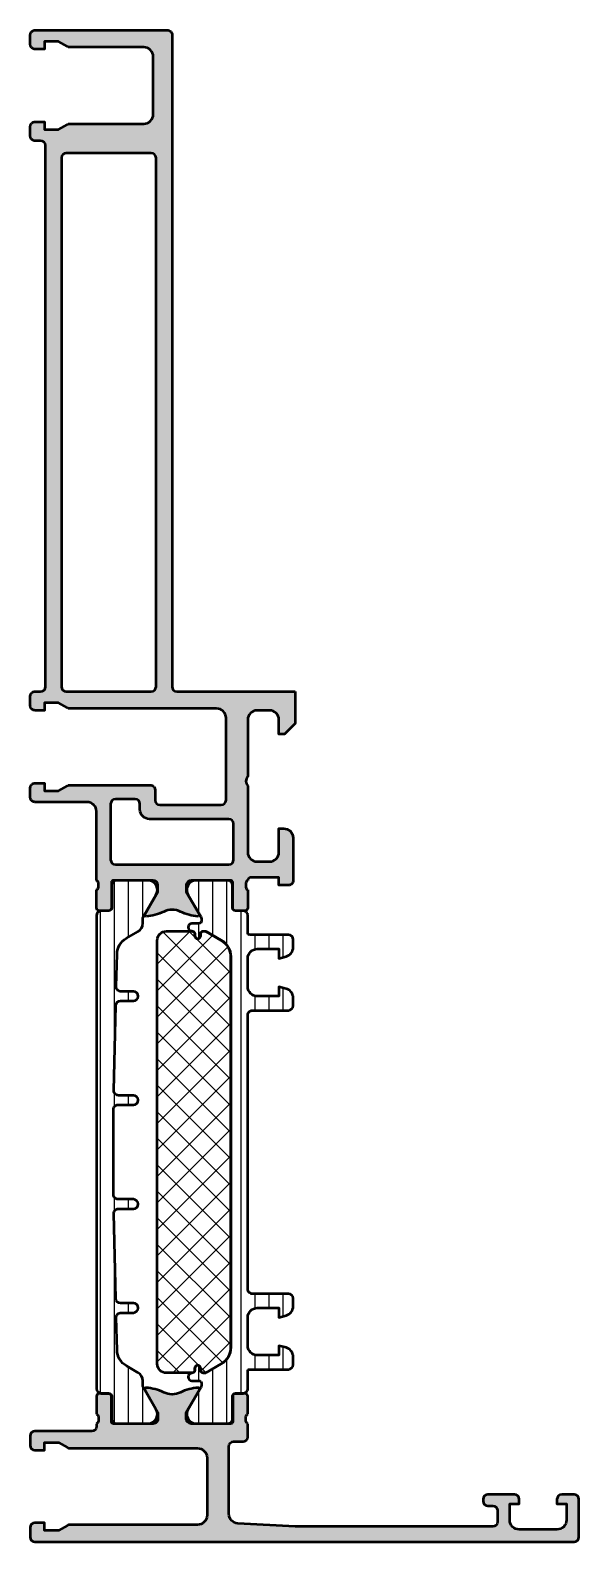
# Model space of a CAD drawing. Extents: x 0 to 58, y 0 to 160.
import ezdxf

# ---------------------------------------------------------------- set-up
doc = ezdxf.new("R2010")
doc.units = 0
for name, color, linetype, lineweight in [('0S-Alu contour', 7, 'Continuous', 50), ('0S-Alu hatch', 252, 'Continuous', 25), ('0S-Plastic contour', 254, 'Continuous', 50), ('0S-Plastic hatch', 253, 'Continuous', 25), ('0S-PT contour', 91, 'Continuous', 50), ('0S-PT hatch', 103, 'Continuous', 25)]:
    doc.layers.add(name, color=color, linetype=linetype, lineweight=lineweight)
pattern_1 = [(90, (0, 0), (-1.4859, 0), [])]

# ---------------------------------------------------------------- blocks, each defined once
blk = doc.blocks.new('503230__B53E437F_F34F_4B0B_8D44_5168254C0D42_')
at = {"layer": '0S-Alu hatch'}
h = blk.add_hatch(color=256, dxfattribs=at)
edge = h.paths.add_edge_path()
edge.add_line((27.99997947086592, 90.00002052955546), (27.99997947086592, 86.60002052955547))
edge.add_line((27.99997947086592, 86.60002052955547), (26.89997947086593, 85.50002052955546))
edge.add_line((26.89997947086593, 85.50002052955546), (26.29997947086593, 85.50002052955546))
edge.add_line((26.29997947086593, 85.50002052955546), (26.29997947086593, 87.00002052955547))
edge.add_arc((25.29997947086594, 87.00002052955547), 1, 0, 90)
edge.add_line((25.29997947086594, 88.00002052955546), (23.99997947086593, 88.00002052955546))
edge.add_arc((23.99997947086593, 87.00002052955547), 1, 90, 180)
edge.add_line((22.99997947086592, 87.00002052955547), (22.99997947086592, 81.00002052955546))
edge.add_arc((23.52497947086593, 80.50002052955546), 0.7250000000000015, 136.3971810272967, 223.6028189727035)
edge.add_line((22.99997947086593, 80.00002052955546), (22.99997947086592, 73.00002052955546))
edge.add_arc((23.99997947086593, 73.00002052955546), 1, 180, 270)
edge.add_line((23.99997947086593, 72.00002052955546), (25.29997947086594, 72.00002052955546))
edge.add_arc((25.29997947086592, 73.00002052955546), 1, 270.0000000000008, 360)
edge.add_line((26.29997947086592, 73.00002052955546), (26.29997947086593, 75.50002052955546))
edge.add_line((26.29997947086593, 75.50002052955546), (26.79997947086592, 75.50002052955546))
edge.add_ellipse((26.79997947086594, 74.50002052955546), major_axis=(-1, 0), ratio=1, start_angle=180, end_angle=270.00000000000125, ccw=False)
edge.add_line((27.79997947086594, 74.50002052955546), (27.79997947086594, 70.00002052955546))
edge.add_ellipse((27.29997947086594, 70.00002052955546), major_axis=(-0.4999999999999965, 0), ratio=1, start_angle=89.9999999999996, end_angle=180, ccw=False)
edge.add_line((27.29997947086594, 69.50002052955546), (26.29997947086593, 69.50002052955546))
edge.add_line((26.29997947086593, 69.50002052955546), (26.29997947086593, 70.30002052955545))
edge.add_line((26.29997947086593, 70.30002052955545), (23.29997947086594, 70.30002052955545))
edge.add_arc((23.29997947086594, 70.00002052955546), 0.2999999999999971, 90, 180)
edge.add_arc((23.09997947086593, 69.71717781708082), 0.3000000000000023, 109.4712206344897, 180)
edge.add_line((22.79997947086593, 69.71717781708082), (22.79997947086593, 69.28286324203007))
edge.add_arc((23.09997947086593, 69.28286324203007), 0.2999999999999971, 180, 250.5287793655078)
edge.add_line((22.99997947086592, 69.00002052955546), (22.99997947086592, 67.1000205295555))
edge.add_ellipse((22.69997947086588, 67.1000205295555), major_axis=(-0.3000000000000469, 0), ratio=1, start_angle=90.00000000000142, end_angle=180, ccw=False)
edge.add_line((22.69997947086588, 66.80002052955545), (21.70997947086597, 66.80002052955545))
edge.add_ellipse((21.70997947086599, 67.1000205295555), major_axis=(-0.3000000000000398, 0), ratio=1, start_angle=0, end_angle=89.9999999999979, ccw=False)
edge.add_line((21.40997947086594, 67.1000205295555), (21.40997947086594, 69.80002052955545))
edge.add_arc((21.20997947086593, 69.80002052955545), 0.2000000000000028, 0, 90)
edge.add_line((21.20997947086593, 70.00002052955546), (16.99997947086592, 70.00002052955546))
edge.add_arc((16.99997947086592, 69.50002052955546), 0.5, 90, 180)
edge.add_line((16.49997947086592, 69.50002052955546), (16.49997947086592, 68.80002052955545))
edge.add_line((16.49997947086592, 68.80002052955545), (17.8814749284883, 66.4072002065279))
edge.add_ellipse((17.76185968621764, 66.33814031420376), major_axis=(-0.1381197846483005, 0), ratio=1, start_angle=86.34845086325618, end_angle=209.999999999999, ccw=False)
edge.add_ellipse((18.07150515925619, 71.19015009464064), major_axis=(-5.000000000000012, 0), ratio=1, start_angle=63.973335436396496, end_angle=86.34845086325907, ccw=False)
edge.add_arc((14.99997947086592, 64.90002052955546), 2.000000000000006, 63.97333543639573, 116.0266645636039)
edge.add_ellipse((11.92845378247578, 71.19015009463992), major_axis=(-4.999999999999291, 0), ratio=1, start_angle=93.65154913674002, end_angle=116.026664563606, ccw=False)
edge.add_ellipse((12.23809925551422, 66.33814031420376), major_axis=(-0.1381197846483071, 0), ratio=1, start_angle=-29.999999999997897, end_angle=93.65154913673803, ccw=False)
edge.add_line((12.11848401324356, 66.4072002065279), (13.49997947086592, 68.80002052955545))
edge.add_line((13.49997947086592, 68.80002052955545), (13.49997947086592, 69.50002052955546))
edge.add_arc((12.99997947086592, 69.50002052955546), 0.5000000000000018, 0, 90)
edge.add_line((12.99997947086592, 70.00002052955546), (8.78997947086593, 70.00002052955546))
edge.add_arc((8.78997947086593, 69.80002052955545), 0.2000000000000028, 90, 180)
edge.add_line((8.589979470865927, 69.80002052955545), (8.589979470865927, 67.1000205295555))
edge.add_ellipse((8.28997947086588, 67.1000205295555), major_axis=(-0.3000000000000469, 0), ratio=1, start_angle=90.00000000000142, end_angle=180, ccw=False)
edge.add_line((8.289979470865887, 66.80002052955545), (7.299979470865963, 66.80002052955545))
edge.add_ellipse((7.29997947086597, 67.1000205295555), major_axis=(-0.3000000000000398, 0), ratio=1, start_angle=0, end_angle=89.99999999999869, ccw=False)
edge.add_line((6.999979470865923, 67.1000205295555), (6.999979470865923, 69.00002052955546))
edge.add_arc((6.899979470865929, 69.28286324203007), 0.2999999999999979, 289.4712206344897, 360)
edge.add_line((7.199979470865927, 69.28286324203007), (7.199979470865926, 69.71717781708082))
edge.add_arc((6.899979470865929, 69.71717781708082), 0.2999999999999998, 0, 70.52877936550998)
edge.add_line((6.999979470865925, 70.00002052955546), (6.999979470865923, 77.30002052955545))
edge.add_arc((5.999979470865923, 77.30002052955545), 0.9999999999999991, 0, 90)
edge.add_line((5.999979470865923, 78.30002052955545), (0.4999794708659522, 78.30002052955545))
edge.add_ellipse((0.4999794708659475, 78.80002052955545), major_axis=(-0.5, 0), ratio=1, start_angle=0, end_angle=90.00000000000063, ccw=False)
edge.add_line((-2.05291340478e-05, 78.80002052955545), (-2.05291340478e-05, 79.80002052955545))
edge.add_ellipse((0.4999794708659474, 79.80002052955545), major_axis=(-0.4999999999999952, 0), ratio=1, start_angle=269.99999999999943, end_angle=360, ccw=False)
edge.add_line((0.4999794708659522, 80.30002052955545), (1.499979470865923, 80.30002052955545))
edge.add_line((1.499979470865923, 80.30002052955545), (1.499979470865923, 79.50002052955546))
edge.add_line((1.499979470865923, 79.50002052955546), (2.999979470865923, 79.50002052955546))
edge.add_line((2.999979470865923, 79.50002052955546), (3.92318455162281, 80.03303323144767))
edge.add_ellipse((4.173184551622832, 79.60002052955534), major_axis=(-0.5000000000001137, 0), ratio=1, start_angle=270.00000000000256, end_angle=299.9999999999954, ccw=False)
edge.add_line((4.17318455162281, 80.10002052955545), (12.69997947086592, 80.10002052955545))
edge.add_ellipse((12.69997947086593, 79.60002052955545), major_axis=(-0.5, 0), ratio=1, start_angle=180, end_angle=270.0000000000006, ccw=False)
edge.add_line((13.19997947086593, 79.60002052955545), (13.19997947086593, 78.50002052955546))
edge.add_arc((13.69997947086593, 78.50002052955546), 0.5, 180, 270)
edge.add_line((13.69997947086593, 78.00002052955546), (20.19997947086593, 78.00002052955546))
edge.add_arc((20.19997947086593, 78.50002052955546), 0.5, 270, 360)
edge.add_line((20.69997947086593, 78.50002052955546), (20.69997947086593, 87.20002052955546))
edge.add_arc((19.69997947086591, 87.20002052955546), 1.000000000000003, 0, 90)
edge.add_line((19.69997947086591, 88.20002052955546), (4.17318455162281, 88.20002052955546))
edge.add_ellipse((4.173184551622721, 88.70002052955518), major_axis=(-0.4999999999997158, 0), ratio=1, start_angle=59.9999999999925, end_angle=90.00000000001017, ccw=False)
edge.add_line((3.923184551622806, 88.26700782766324), (2.999979470865923, 88.80002052955545))
edge.add_line((2.999979470865923, 88.80002052955545), (1.499979470865923, 88.80002052955545))
edge.add_line((1.499979470865923, 88.80002052955545), (1.499979470865923, 88.00002052955546))
edge.add_line((1.499979470865923, 88.00002052955546), (0.499979470865938, 88.00002052955546))
edge.add_ellipse((0.4999794708659333, 88.50002052955546), major_axis=(-0.5, 0), ratio=1, start_angle=0, end_angle=90.00000000000063, ccw=False)
edge.add_line((-2.0529134062e-05, 88.50002052955546), (-2.0529134062e-05, 89.50002052955546))
edge.add_ellipse((0.4999794708659332, 89.50002052955546), major_axis=(-0.4999999999999952, 0), ratio=1, start_angle=269.99999999999943, end_angle=360, ccw=False)
edge.add_line((0.499979470865938, 90.00002052955546), (1.099979470865946, 90.00002052955546))
edge.add_arc((1.099979470865946, 90.50002052955546), 0.5, 270, 360)
edge.add_line((1.599979470865946, 90.50002052955546), (1.599979470865918, 147.8000205295554))
edge.add_arc((1.099979470865932, 147.8000205295554), 0.4999999999999965, 0, 90)
edge.add_line((1.099979470865932, 148.3000205295554), (0.4999794708659238, 148.3000205295554))
edge.add_ellipse((0.4999794708659191, 148.8000205295554), major_axis=(-0.5, 0), ratio=1, start_angle=0, end_angle=90.00000000000063, ccw=False)
edge.add_line((-2.05291340762e-05, 148.8000205295554), (-2.05291340762e-05, 149.8000205295554))
edge.add_ellipse((0.499979470865919, 149.8000205295554), major_axis=(-0.4999999999999952, 0), ratio=1, start_angle=269.99999999999943, end_angle=360, ccw=False)
edge.add_line((0.4999794708659238, 150.3000205295554), (1.499979470865923, 150.3000205295554))
edge.add_line((1.499979470865923, 150.3000205295554), (1.499979470865937, 149.5000205295554))
edge.add_line((1.499979470865937, 149.5000205295554), (2.999979470865923, 149.5000205295554))
edge.add_line((2.999979470865923, 149.5000205295554), (3.923184551622838, 150.0330332314477))
edge.add_ellipse((4.173184551622721, 149.600020529556), major_axis=(-0.4999999999994901, 0), ratio=1, start_angle=269.9999999999866, end_angle=300.00000000001825, ccw=False)
edge.add_line((4.173184551622838, 150.1000205295555), (11.99997947086592, 150.1000205295554))
edge.add_arc((11.99997947086592, 151.1000205295554), 1, 270, 360)
edge.add_line((12.99997947086592, 151.1000205295554), (12.99997947086592, 157.2000205295554))
edge.add_arc((11.99997947086592, 157.2000205295554), 1, 0, 90)
edge.add_line((11.99997947086592, 158.2000205295554), (4.173184551622824, 158.2000205295554))
edge.add_ellipse((4.17318455162292, 158.7000205295557), major_axis=(-0.5000000000003127, 0), ratio=1, start_angle=60.00000000000739, end_angle=89.99999999998897, ccw=False)
edge.add_line((3.923184551622819, 158.2670078276632), (2.999979470865923, 158.8000205295554))
edge.add_line((2.999979470865923, 158.8000205295554), (1.499979470865923, 158.8000205295554))
edge.add_line((1.499979470865923, 158.8000205295554), (1.499979470865923, 158.0000205295554))
edge.add_line((1.499979470865923, 158.0000205295554), (0.4999794708659238, 158.0000205295554))
edge.add_ellipse((0.4999794708659191, 158.5000205295554), major_axis=(-0.5, 0), ratio=1, start_angle=0, end_angle=90.00000000000063, ccw=False)
edge.add_line((-2.05291340762e-05, 158.5000205295554), (-2.05291340762e-05, 159.5000205295554))
edge.add_ellipse((0.499979470865919, 159.5000205295554), major_axis=(-0.4999999999999952, 0), ratio=1, start_angle=269.99999999999943, end_angle=360, ccw=False)
edge.add_line((0.4999794708659238, 160.0000205295554), (14.49997947086592, 160.0000205295554))
edge.add_ellipse((14.49997947086593, 159.5000205295554), major_axis=(-0.5, 0), ratio=1, start_angle=180, end_angle=270.0000000000004, ccw=False)
edge.add_line((14.99997947086592, 159.5000205295554), (14.99997947086592, 90.50002052955546))
edge.add_arc((15.49997947086592, 90.50002052955546), 0.5, 180, 270)
edge.add_line((15.49997947086592, 90.00002052955546), (27.99997947086592, 90.00002052955546))
edge = h.paths.add_edge_path()
edge.add_line((12.79997947086592, 147.0000205295554), (3.79997947086592, 147.0000205295554))
edge.add_arc((3.79997947086592, 146.5000205295554), 0.5, 90, 180)
edge.add_line((3.29997947086592, 146.5000205295554), (3.299979470865935, 90.50002052955546))
edge.add_arc((3.799979470865935, 90.50002052955546), 0.5, 180, 270)
edge.add_line((3.799979470865935, 90.00002052955546), (12.79997947086593, 90.00002052955546))
edge.add_arc((12.79997947086593, 90.50002052955546), 0.5, 270, 360)
edge.add_line((13.29997947086593, 90.50002052955546), (13.29997947086592, 146.5000205295554))
edge.add_arc((12.79997947086592, 146.5000205295554), 0.4999999999999983, 0, 90)
edge = h.paths.add_edge_path()
edge.add_ellipse((12.59997947086592, 77.50002052955546), major_axis=(-1, 0), ratio=1, start_angle=0, end_angle=90, ccw=False)
edge.add_line((11.59997947086591, 77.50002052955546), (11.59997947086591, 78.10002052955545))
edge.add_arc((11.09997947086592, 78.10002052955545), 0.5, 0, 90)
edge.add_line((11.09997947086592, 78.60002052955545), (8.999979470865924, 78.60002052955545))
edge.add_arc((8.999979470865924, 78.10002052955545), 0.5, 90, 180)
edge.add_line((8.499979470865924, 78.10002052955545), (8.499979470865924, 72.20002052955546))
edge.add_arc((8.999979470865924, 72.20002052955546), 0.5, 180, 270)
edge.add_line((8.999979470865924, 71.70002052955545), (20.99997947086592, 71.70002052955545))
edge.add_arc((20.99997947086592, 72.20002052955546), 0.5, 270, 360)
edge.add_line((21.49997947086593, 72.20002052955546), (21.49997947086593, 76.00002052955546))
edge.add_arc((20.99997947086592, 76.00002052955546), 0.4999999999999965, 0, 90)
edge.add_line((20.99997947086592, 76.50002052955546), (12.59997947086592, 76.50002052955546))
at = {"layer": '0S-Alu contour', "color": 7}
for points in [[(-2.05291340762e-05, 158.5000205295554), (-2.05291340762e-05, 159.5000205295554)], [(0.4999794708659238, 160.0000205295554), (14.49997947086592, 160.0000205295554)], [(3.923184551622819, 158.2670078276632), (2.999979470865923, 158.8000205295554), (1.499979470865923, 158.8000205295554), (1.499979470865923, 158.0000205295554), (0.4999794708659238, 158.0000205295554)], [(14.99997947086592, 159.5000205295554), (14.99997947086592, 90.50002052955546)], [(11.99997947086592, 158.2000205295554), (4.173184551622824, 158.2000205295554)], [(12.99997947086592, 151.1000205295554), (12.99997947086592, 157.2000205295554)], [(-2.05291340762e-05, 148.8000205295554), (-2.05291340762e-05, 149.8000205295554)], [(0.4999794708659238, 150.3000205295554), (1.499979470865923, 150.3000205295554), (1.499979470865937, 149.5000205295554), (2.999979470865923, 149.5000205295554), (3.923184551622838, 150.0330332314477)], [(4.173184551622838, 150.1000205295555), (11.99997947086592, 150.1000205295554)], [(1.099979470865932, 148.3000205295554), (0.4999794708659238, 148.3000205295554)], [(1.599979470865946, 90.50002052955546), (1.599979470865918, 147.8000205295554)], [(3.29997947086592, 146.5000205295554), (3.299979470865935, 90.50002052955546)], [(12.79997947086592, 147.0000205295554), (3.79997947086592, 147.0000205295554)], [(13.29997947086593, 90.50002052955546), (13.29997947086592, 146.5000205295554)], [(0.499979470865938, 90.00002052955546), (1.099979470865946, 90.00002052955546)], [(3.799979470865935, 90.00002052955546), (12.79997947086593, 90.00002052955546)], [(15.49997947086592, 90.00002052955546), (27.99997947086592, 90.00002052955546)], [(27.99997947086592, 90.00002052955546), (27.99997947086592, 86.60002052955547), (26.89997947086593, 85.50002052955546), (26.29997947086593, 85.50002052955546), (26.29997947086593, 87.00002052955547)], [(-2.0529134062e-05, 88.50002052955546), (-2.0529134062e-05, 89.50002052955546)], [(3.923184551622806, 88.26700782766324), (2.999979470865923, 88.80002052955545), (1.499979470865923, 88.80002052955545), (1.499979470865923, 88.00002052955546), (0.499979470865938, 88.00002052955546)], [(19.69997947086591, 88.20002052955546), (4.17318455162281, 88.20002052955546)], [(20.69997947086593, 78.50002052955546), (20.69997947086593, 87.20002052955546)], [(22.99997947086592, 87.00002052955547), (22.99997947086592, 81.00002052955546)], [(25.29997947086594, 88.00002052955546), (23.99997947086593, 88.00002052955546)], [(0.4999794708659522, 80.30002052955545), (1.499979470865923, 80.30002052955545), (1.499979470865923, 79.50002052955546), (2.999979470865923, 79.50002052955546), (3.92318455162281, 80.03303323144767)], [(4.17318455162281, 80.10002052955545), (12.69997947086592, 80.10002052955545)], [(-2.05291340478e-05, 78.80002052955545), (-2.05291340478e-05, 79.80002052955545)], [(11.09997947086592, 78.60002052955545), (8.999979470865924, 78.60002052955545)], [(13.19997947086593, 79.60002052955545), (13.19997947086593, 78.50002052955546)], [(22.99997947086593, 80.00002052955546), (22.99997947086592, 73.00002052955546)], [(5.999979470865923, 78.30002052955545), (0.4999794708659522, 78.30002052955545)], [(6.999979470865925, 70.00002052955546), (6.999979470865923, 77.30002052955545)], [(8.499979470865924, 78.10002052955545), (8.499979470865924, 72.20002052955546)], [(11.59997947086591, 77.50002052955546), (11.59997947086591, 78.10002052955545)], [(13.69997947086593, 78.00002052955546), (20.19997947086593, 78.00002052955546)], [(20.99997947086592, 76.50002052955546), (12.59997947086592, 76.50002052955546)], [(21.49997947086593, 72.20002052955546), (21.49997947086593, 76.00002052955546)], [(26.29997947086592, 73.00002052955546), (26.29997947086593, 75.50002052955546), (26.79997947086592, 75.50002052955546)], [(27.79997947086594, 74.50002052955546), (27.79997947086594, 70.00002052955546)], [(8.999979470865924, 71.70002052955545), (20.99997947086592, 71.70002052955545)], [(23.99997947086593, 72.00002052955546), (25.29997947086594, 72.00002052955546)], [(6.999979470865923, 67.1000205295555), (6.999979470865923, 69.00002052955546)], [(7.199979470865927, 69.28286324203007), (7.199979470865926, 69.71717781708082)], [(8.589979470865927, 69.80002052955545), (8.589979470865927, 67.1000205295555)], [(12.99997947086592, 70.00002052955546), (8.78997947086593, 70.00002052955546)], [(12.11848401324356, 66.4072002065279), (13.49997947086592, 68.80002052955545), (13.49997947086592, 69.50002052955546)], [(16.49997947086592, 69.50002052955546), (16.49997947086592, 68.80002052955545), (17.8814749284883, 66.4072002065279)], [(21.20997947086593, 70.00002052955546), (16.99997947086592, 70.00002052955546)], [(21.40997947086594, 67.1000205295555), (21.40997947086594, 69.80002052955545)], [(22.79997947086593, 69.71717781708082), (22.79997947086593, 69.28286324203007)], [(22.99997947086592, 69.00002052955546), (22.99997947086592, 67.1000205295555)], [(27.29997947086594, 69.50002052955546), (26.29997947086593, 69.50002052955546), (26.29997947086593, 70.30002052955545), (23.29997947086594, 70.30002052955545)], [(8.289979470865887, 66.80002052955545), (7.299979470865963, 66.80002052955545)], [(22.69997947086588, 66.80002052955545), (21.70997947086597, 66.80002052955545)]]:
    blk.add_lwpolyline(points, dxfattribs=at)
at = {"layer": '0S-Alu contour', "color": 7, "extrusion": (0, 0, -1)}
for centre, radius, start, end in [((-0.499979470865919, 159.5000205295554), 0.4999999999999952, 0, 90.00000000000055), ((-0.4999794708659191, 158.5000205295554), 0.5, 269.9999999999994, 0), ((-14.49997947086593, 159.5000205295554), 0.5, 89.99999999999959, 180), ((-4.17318455162292, 158.7000205295557), 0.5000000000003127, 270.000000000011, 299.9999999999927), ((-0.499979470865919, 149.8000205295554), 0.4999999999999952, 0, 90.00000000000055), ((-4.173184551622721, 149.600020529556), 0.4999999999994901, 59.99999999998177, 90.00000000001342), ((-0.4999794708659191, 148.8000205295554), 0.5, 269.9999999999994, 0), ((-0.4999794708659332, 89.50002052955546), 0.4999999999999952, 0, 90.00000000000055), ((-0.4999794708659333, 88.50002052955546), 0.5, 269.9999999999994, 0), ((-4.173184551622721, 88.70002052955518), 0.4999999999997158, 269.9999999999898, 300.0000000000075), ((-0.4999794708659474, 79.80002052955545), 0.4999999999999952, 0, 90.00000000000055), ((-4.173184551622832, 79.60002052955534), 0.5000000000001137, 60.00000000000459, 89.99999999999746), ((-12.69997947086593, 79.60002052955545), 0.5, 89.99999999999939, 180), ((-0.4999794708659475, 78.80002052955545), 0.5, 269.9999999999994, 0), ((-12.59997947086592, 77.50002052955546), 1, 270, 0), ((-26.79997947086594, 74.50002052955546), 1, 89.99999999999876, 180), ((-27.29997947086594, 70.00002052955546), 0.4999999999999965, 180, 270.0000000000004), ((-7.29997947086597, 67.1000205295555), 0.3000000000000398, 270.0000000000013, 0), ((-8.28997947086588, 67.1000205295555), 0.3000000000000469, 180, 269.9999999999986), ((-12.23809925551422, 66.33814031420376), 0.1381197846483071, 266.348450863262, 29.99999999999788), ((-11.92845378247578, 71.19015009463992), 4.999999999999291, 243.973335436394, 266.34845086326), ((-18.07150515925619, 71.19015009464064), 5.000000000000013, 273.6515491367409, 296.0266645636035), ((-17.76185968621764, 66.33814031420376), 0.1381197846483005, 150.000000000001, 273.6515491367439), ((-21.70997947086599, 67.1000205295555), 0.3000000000000398, 270.0000000000021, 0), ((-22.69997947086588, 67.1000205295555), 0.3000000000000469, 180, 269.9999999999986)]:
    blk.add_arc(centre, radius, start, end, dxfattribs=at)
at = {"layer": '0S-Alu contour', "color": 7}
for centre, radius, start, end in [((11.99997947086592, 157.2000205295554), 1, 0, 90), ((11.99997947086592, 151.1000205295554), 1, 270, 0), ((1.099979470865932, 147.8000205295554), 0.4999999999999965, 0, 90), ((3.79997947086592, 146.5000205295554), 0.5, 90, 180), ((12.79997947086592, 146.5000205295554), 0.4999999999999983, 0, 90), ((1.099979470865946, 90.50002052955546), 0.5, 270, 0), ((3.799979470865935, 90.50002052955546), 0.5, 180, 270), ((12.79997947086593, 90.50002052955546), 0.5, 270, 0), ((15.49997947086592, 90.50002052955546), 0.5, 180, 270), ((19.69997947086591, 87.20002052955546), 1.000000000000003, 0, 90), ((23.99997947086593, 87.00002052955547), 1, 90, 180), ((25.29997947086594, 87.00002052955547), 1, 0, 90), ((23.52497947086593, 80.50002052955546), 0.7250000000000015, 136.3971810272967, 223.6028189727035), ((8.999979470865924, 78.10002052955545), 0.5, 90, 180), ((11.09997947086592, 78.10002052955545), 0.5, 0, 90), ((13.69997947086593, 78.50002052955546), 0.5, 180, 270), ((20.19997947086593, 78.50002052955546), 0.5, 270, 0), ((5.999979470865923, 77.30002052955545), 0.9999999999999991, 0, 90), ((20.99997947086592, 76.00002052955546), 0.4999999999999965, 0, 90), ((8.999979470865924, 72.20002052955546), 0.5, 180, 270), ((20.99997947086592, 72.20002052955546), 0.5, 270, 0), ((23.99997947086593, 73.00002052955546), 1, 180, 270), ((25.29997947086592, 73.00002052955546), 1, 270.0000000000008, 0), ((6.899979470865929, 69.71717781708082), 0.2999999999999998, 0, 70.52877936550998), ((6.899979470865929, 69.28286324203007), 0.2999999999999979, 289.4712206344897, 0), ((8.78997947086593, 69.80002052955545), 0.2000000000000028, 90, 180), ((12.99997947086592, 69.50002052955546), 0.5000000000000018, 0, 90), ((16.99997947086592, 69.50002052955546), 0.5, 90, 180), ((21.20997947086593, 69.80002052955545), 0.2000000000000028, 0, 90), ((23.09997947086593, 69.71717781708082), 0.3000000000000023, 109.4712206344897, 180), ((23.09997947086593, 69.28286324203007), 0.2999999999999971, 180, 250.5287793655078), ((23.29997947086594, 70.00002052955546), 0.2999999999999971, 90, 180), ((14.99997947086592, 64.90002052955546), 2.000000000000006, 63.97333543639573, 116.0266645636039)]:
    blk.add_arc(centre, radius, start, end, dxfattribs=at)
blk = doc.blocks.new('503250__3BFF0EF9_02FB_4B22_B44F_6B85C080D994_')
at = {"layer": '0S-Alu hatch'}
h = blk.add_hatch(color=256, dxfattribs=at)
edge = h.paths.add_edge_path()
edge.add_line((51.19999999999999, 5.000000000421377), (48.39999999999998, 5.000000000421375))
edge.add_arc((48.39999999999998, 4.50000000042138), 0.4999999999999929, 90, 180)
edge.add_line((47.89999999999998, 4.50000000042138), (47.89999999999998, 4.300000000421379))
edge.add_arc((48.39999999999998, 4.300000000421375), 0.5, 180, 270)
edge.add_line((48.39999999999998, 3.800000000421375), (48.89999999999997, 3.800000000421377))
edge.add_ellipse((48.89999999999997, 3.30000000042138), major_axis=(-0.4999999999999965, 0), ratio=1, start_angle=180, end_angle=270, ccw=False)
edge.add_line((49.39999999999997, 3.300000000421381), (49.39999999999997, 2.100000000421379))
edge.add_ellipse((48.89999999999997, 2.100000000421386), major_axis=(-0.5000000000000071, 0), ratio=1, start_angle=90.0000000000008, end_angle=180, ccw=False)
edge.add_line((48.89999999999997, 1.600000000421378), (28, 1.600000000421357))
edge.add_line((28, 1.600000000421357), (21.94295020946149, 1.946117131309292))
edge.add_ellipse((22.00000000000001, 2.944488465733271), major_axis=(-1.000000000000002, 0), ratio=1, start_angle=0, end_angle=86.7295120768162, ccw=False)
edge.add_line((21, 2.94448846573327), (21, 10.10000000042137))
edge.add_ellipse((21.5, 10.10000000042137), major_axis=(-0.5000000000000036, 0), ratio=1, start_angle=270.00000000000205, end_angle=360, ccw=False)
edge.add_line((21.49999999999999, 10.60000000042137), (22.5, 10.60000000042137))
edge.add_arc((22.5, 11.10000000042137), 0.5, 270, 360)
edge.add_line((23, 11.10000000042137), (23, 12.50000000042136))
edge.add_ellipse((23.1, 12.78284271289599), major_axis=(-0.3000000000000009, 0), ratio=1, start_angle=0, end_angle=70.52877936551062, ccw=False)
edge.add_line((22.79999999999999, 12.78284271289598), (22.8, 13.21715728794675))
edge.add_ellipse((23.1, 13.21715728794675), major_axis=(-0.2999999999999971, 0), ratio=1, start_angle=289.47122063448967, end_angle=360, ccw=False)
edge.add_line((23, 13.50000000042137), (23, 15.40000000042133))
edge.add_arc((22.69999999999996, 15.40000000042133), 0.3000000000000398, 0, 90)
edge.add_line((22.69999999999996, 15.70000000042137), (21.71000000000004, 15.70000000042137))
edge.add_arc((21.71000000000004, 15.40000000042133), 0.3000000000000398, 90, 180)
edge.add_line((21.41, 15.40000000042133), (21.41, 12.70000000042137))
edge.add_ellipse((21.20999999999999, 12.70000000042137), major_axis=(-0.2000000000000028, 0), ratio=1, start_angle=90, end_angle=180, ccw=False)
edge.add_line((21.20999999999999, 12.50000000042137), (17, 12.50000000042136))
edge.add_ellipse((17.00000000000001, 13.00000000042137), major_axis=(-0.5000000000000054, 0), ratio=1, start_angle=0, end_angle=89.9999999999992, ccw=False)
edge.add_line((16.5, 13.00000000042137), (16.5, 13.70000000042136))
edge.add_line((16.5, 13.70000000042136), (17.88149545762235, 16.09282032344892))
edge.add_arc((17.76188021535169, 16.16188021577307), 0.1381197846483005, 329.9999999999988, 453.6515491367425)
edge.add_arc((18.07152568839032, 11.3098704353362), 5.000000000000001, 93.65154913674176, 116.0266645636044)
edge.add_ellipse((15, 17.60000000042136), major_axis=(-1.999999999999996, 0), ratio=1, start_angle=63.97333543639593, end_angle=116.02666456360379, ccw=False)
edge.add_arc((11.92847431160969, 11.30987043533619), 5.000000000000004, 63.97333543639599, 86.34845086325873)
edge.add_arc((12.23811978464829, 16.16188021577306), 0.1381197846482999, 86.3484508632632, 209.999999999999)
edge.add_line((12.11850454237762, 16.09282032344891), (13.49999999999998, 13.70000000042136))
edge.add_line((13.49999999999998, 13.70000000042136), (13.5, 13.00000000042136))
edge.add_ellipse((13, 13.00000000042136), major_axis=(-0.4999999999999965, 0), ratio=1, start_angle=89.9999999999979, end_angle=180, ccw=False)
edge.add_line((12.99999999999998, 12.50000000042136), (8.789999999999992, 12.50000000042135))
edge.add_ellipse((8.78999999999999, 12.70000000042135), major_axis=(-0.2000000000000011, 0), ratio=1, start_angle=0, end_angle=90.00000000000051, ccw=False)
edge.add_line((8.58999999999999, 12.70000000042135), (8.58999999999999, 15.40000000042131))
edge.add_arc((8.28999999999995, 15.40000000042131), 0.300000000000038, 0, 90)
edge.add_line((8.28999999999995, 15.70000000042135), (7.300000000000025, 15.70000000042135))
edge.add_arc((7.300000000000025, 15.40000000042131), 0.3000000000000398, 90, 180)
edge.add_line((6.999999999999985, 15.40000000042131), (7, 13.50000000042135))
edge.add_ellipse((6.899999999999988, 13.21715728794673), major_axis=(-0.3000000000000049, 0), ratio=1, start_angle=180, end_angle=250.5287793655074, ccw=False)
edge.add_line((7.199999999999993, 13.21715728794673), (7.199999999999988, 12.78284271289597))
edge.add_ellipse((6.899999999999995, 12.78284271289596), major_axis=(-0.2999999999999936, 0), ratio=1, start_angle=109.47122063448961, end_angle=180, ccw=False)
edge.add_line((6.999999999999986, 12.50000000042135), (6.999999999999985, 12.20000000042137))
edge.add_ellipse((6.499999999999984, 12.20000000042138), major_axis=(-0.5000000000000009, 0), ratio=1, start_angle=90.00000000000011, end_angle=180, ccw=False)
edge.add_line((6.499999999999985, 11.70000000042137), (0.5, 11.70000000042137))
edge.add_arc((0.5, 11.20000000042137), 0.5, 90, 180)
edge.add_line((0, 11.20000000042137), (0, 10.20000000042137))
edge.add_arc((0.5, 10.20000000042137), 0.5, 180, 269.9999999999999)
edge.add_line((0.4999999999999998, 9.700000000421376), (1.5, 9.700000000421376))
edge.add_line((1.5, 9.700000000421376), (1.5, 10.50000000042137))
edge.add_line((1.5, 10.50000000042137), (3, 10.50000000042137))
edge.add_line((3, 10.50000000042137), (3.923205080756886, 9.966987298529157))
edge.add_arc((4.173205080756886, 10.40000000042137), 0.4999999999999973, 240, 270)
edge.add_line((4.173205080756886, 9.900000000421379), (17.69999999999999, 9.90000000042139))
edge.add_ellipse((17.69999999999998, 8.900000000421388), major_axis=(-1.000000000000001, 0), ratio=1, start_angle=180, end_angle=269.99999999999983, ccw=False)
edge.add_line((18.69999999999999, 8.90000000042139), (18.69999999999999, 2.800000000421384))
edge.add_ellipse((17.69999999999999, 2.80000000042138), major_axis=(-0.9999999999999964, 0), ratio=1, start_angle=89.99999999999977, end_angle=180, ccw=False)
edge.add_line((17.69999999999999, 1.800000000421384), (4.173205080756886, 1.800000000421381))
edge.add_arc((4.173205080756886, 1.30000000042138), 0.5000000000000014, 90, 119.9999999999999)
edge.add_line((3.923205080756886, 1.733012702313601), (3, 1.20000000042138))
edge.add_line((3, 1.20000000042138), (1.5, 1.20000000042138))
edge.add_line((1.5, 1.20000000042138), (1.5, 2.000000000421381))
edge.add_line((1.5, 2.000000000421381), (0.5, 2.00000000042138))
edge.add_arc((0.5, 1.50000000042138), 0.5, 90, 180)
edge.add_line((0, 1.50000000042138), (0, 0.5000000004213692))
edge.add_arc((0.5, 0.5000000004213683), 0.4999999999999992, 180, 269.9999999999999)
edge.add_line((0.4999999999999998, 4.213692e-10), (57.5, 4.213797e-10))
edge.add_arc((57.5, 0.5000000004213764), 0.4999999999999929, 270, 360)
edge.add_line((57.99999999999999, 0.5000000004213764), (57.99999999999997, 4.500000000421378))
edge.add_arc((57.5, 4.500000000421381), 0.4999999999999929, 0, 90)
edge.add_line((57.5, 5.000000000421374), (56.19999999999999, 5.000000000421378))
edge.add_arc((56.19999999999999, 4.500000000421382), 0.5, 90, 180)
edge.add_line((55.69999999999999, 4.500000000421382), (55.69999999999999, 4.000000000421379))
edge.add_line((55.69999999999999, 4.000000000421379), (56.69999999999999, 4.000000000421379))
edge.add_line((56.69999999999999, 4.000000000421379), (56.69999999999999, 2.300000000421378))
edge.add_ellipse((55.69999999999999, 2.300000000421381), major_axis=(-1, 0), ratio=1, start_angle=90, end_angle=180, ccw=False)
edge.add_line((55.69999999999999, 1.300000000421377), (51.69999999999999, 1.30000000042137))
edge.add_ellipse((51.69999999999999, 2.300000000421375), major_axis=(-1.000000000000004, 0), ratio=1, start_angle=0, end_angle=90, ccw=False)
edge.add_line((50.69999999999998, 2.300000000421376), (50.69999999999996, 4.000000000421378))
edge.add_line((50.69999999999996, 4.000000000421378), (51.69999999999999, 4.000000000421378))
edge.add_line((51.69999999999999, 4.000000000421378), (51.69999999999999, 4.500000000421376))
edge.add_arc((51.19999999999999, 4.500000000421376), 0.5, 0, 90)
at = {"layer": '0S-Alu contour', "color": 7}
for points in [[(12.11850454237762, 16.09282032344891), (13.49999999999998, 13.70000000042136), (13.5, 13.00000000042136)], [(16.5, 13.00000000042137), (16.5, 13.70000000042136), (17.88149545762235, 16.09282032344892)], [(6.999999999999985, 15.40000000042131), (7, 13.50000000042135)], [(8.28999999999995, 15.70000000042135), (7.300000000000025, 15.70000000042135)], [(8.58999999999999, 12.70000000042135), (8.58999999999999, 15.40000000042131)], [(21.41, 15.40000000042133), (21.41, 12.70000000042137)], [(22.69999999999996, 15.70000000042137), (21.71000000000004, 15.70000000042137)], [(23, 13.50000000042137), (23, 15.40000000042133)], [(7.199999999999993, 13.21715728794673), (7.199999999999988, 12.78284271289597)], [(22.79999999999999, 12.78284271289598), (22.8, 13.21715728794675)], [(6.499999999999985, 11.70000000042137), (0.5, 11.70000000042137)], [(6.999999999999986, 12.50000000042135), (6.999999999999985, 12.20000000042137)], [(12.99999999999998, 12.50000000042136), (8.789999999999992, 12.50000000042135)], [(21.20999999999999, 12.50000000042137), (17, 12.50000000042136)], [(23, 11.10000000042137), (23, 12.50000000042136)], [(0, 11.20000000042137), (0, 10.20000000042137)], [(0.4999999999999998, 9.700000000421376), (1.5, 9.700000000421376), (1.5, 10.50000000042137), (3, 10.50000000042137), (3.923205080756886, 9.966987298529157)], [(4.173205080756886, 9.900000000421379), (17.69999999999999, 9.90000000042139)], [(21, 2.94448846573327), (21, 10.10000000042137)], [(21.49999999999999, 10.60000000042137), (22.5, 10.60000000042137)], [(18.69999999999999, 8.90000000042139), (18.69999999999999, 2.800000000421384)], [(51.19999999999999, 5.000000000421377), (48.39999999999998, 5.000000000421375)], [(57.5, 5.000000000421374), (56.19999999999999, 5.000000000421378)], [(47.89999999999998, 4.50000000042138), (47.89999999999998, 4.300000000421379)], [(48.39999999999998, 3.800000000421375), (48.89999999999997, 3.800000000421377)], [(49.39999999999997, 3.300000000421381), (49.39999999999997, 2.100000000421379)], [(50.69999999999998, 2.300000000421376), (50.69999999999996, 4.000000000421378), (51.69999999999999, 4.000000000421378), (51.69999999999999, 4.500000000421376)], [(55.69999999999999, 4.500000000421382), (55.69999999999999, 4.000000000421379), (56.69999999999999, 4.000000000421379), (56.69999999999999, 2.300000000421378)], [(57.99999999999999, 0.5000000004213764), (57.99999999999997, 4.500000000421378)], [(3.923205080756886, 1.733012702313601), (3, 1.20000000042138), (1.5, 1.20000000042138), (1.5, 2.000000000421381), (0.5, 2.00000000042138)], [(17.69999999999999, 1.800000000421384), (4.173205080756886, 1.800000000421381)], [(48.89999999999997, 1.600000000421378), (28, 1.600000000421357), (21.94295020946149, 1.946117131309292)], [(0, 1.50000000042138), (0, 0.5000000004213692)], [(0.4999999999999998, 4.213692e-10), (57.5, 4.213797e-10)], [(55.69999999999999, 1.300000000421377), (51.69999999999999, 1.30000000042137)]]:
    blk.add_lwpolyline(points, dxfattribs=at)
for centre, radius, start, end in [((12.23811978464829, 16.16188021577306), 0.1381197846482999, 86.3484508632632, 209.999999999999), ((11.92847431160969, 11.30987043533619), 5.000000000000004, 63.97333543639599, 86.34845086325873), ((18.07152568839032, 11.3098704353362), 5.000000000000001, 93.65154913674176, 116.0266645636044), ((17.76188021535169, 16.16188021577307), 0.1381197846483005, 329.9999999999988, 93.6515491367426), ((7.300000000000025, 15.40000000042131), 0.3000000000000398, 90, 180), ((8.28999999999995, 15.40000000042131), 0.300000000000038, 0, 90), ((21.71000000000004, 15.40000000042133), 0.3000000000000398, 90, 180), ((22.69999999999996, 15.40000000042133), 0.3000000000000398, 0, 90), ((0.5, 11.20000000042137), 0.5, 90, 180), ((0.5, 10.20000000042137), 0.5, 180, 269.9999999999999), ((4.173205080756886, 10.40000000042137), 0.4999999999999973, 240, 270), ((22.5, 11.10000000042137), 0.5, 270, 0), ((48.39999999999998, 4.50000000042138), 0.4999999999999929, 90, 180), ((51.19999999999999, 4.500000000421376), 0.5, 0, 90), ((56.19999999999999, 4.500000000421382), 0.5, 90, 180), ((57.5, 4.500000000421381), 0.4999999999999929, 0, 90), ((48.39999999999998, 4.300000000421375), 0.5, 180, 270), ((0.5, 1.50000000042138), 0.5, 90, 180), ((4.173205080756886, 1.30000000042138), 0.5000000000000014, 90, 119.9999999999999), ((0.5, 0.5000000004213683), 0.4999999999999992, 180, 269.9999999999999), ((57.5, 0.5000000004213764), 0.4999999999999929, 270, 0)]:
    blk.add_arc(centre, radius, start, end, dxfattribs=at)
at = {"layer": '0S-Alu contour', "color": 7, "extrusion": (0, 0, -1)}
for centre, radius, start, end in [((-15, 17.60000000042136), 1.999999999999996, 243.9733354363962, 296.0266645636041), ((-6.899999999999988, 13.21715728794673), 0.3000000000000049, 109.4712206344926, 180), ((-13, 13.00000000042136), 0.4999999999999965, 180, 270.0000000000021), ((-17.00000000000001, 13.00000000042137), 0.5000000000000054, 270.0000000000008, 0), ((-23.1, 13.21715728794675), 0.2999999999999971, 0, 70.5287793655103), ((-6.499999999999984, 12.20000000042138), 0.5000000000000009, 180, 269.9999999999999), ((-6.899999999999995, 12.78284271289596), 0.2999999999999936, 180, 250.5287793655104), ((-8.78999999999999, 12.70000000042135), 0.2000000000000011, 269.9999999999995, 0), ((-21.20999999999999, 12.70000000042137), 0.2000000000000028, 180, 270), ((-23.1, 12.78284271289599), 0.3000000000000009, 289.4712206344895, 0), ((-17.69999999999998, 8.900000000421388), 1.000000000000001, 90.00000000000018, 180), ((-21.5, 10.10000000042137), 0.5000000000000036, 0, 89.99999999999797), ((-48.89999999999997, 3.30000000042138), 0.4999999999999965, 90, 180), ((-17.69999999999999, 2.80000000042138), 0.9999999999999964, 180, 270.0000000000002), ((-22.00000000000001, 2.944488465733271), 1.000000000000002, 273.2704879231838, 0), ((-48.89999999999997, 2.100000000421386), 0.5000000000000071, 180, 269.9999999999992), ((-51.69999999999999, 2.300000000421375), 1.000000000000004, 270, 0), ((-55.69999999999999, 2.300000000421381), 1, 180, 270)]:
    blk.add_arc(centre, radius, start, end, dxfattribs=at)
blk = doc.blocks.new('284595__7A6090FF_B09E_4C7A_8422_AE12D09BA185___42A799BC_6C00_419E_A1AF_54763D7455F8_')
at = {"layer": '0S-Plastic hatch'}
h = blk.add_hatch(dxfattribs=at)
h.set_pattern_fill('ANSI31', color=256, scale=0.4680000000000001, angle=45, style=0)
h.set_pattern_definition(pattern_1)
edge = h.paths.add_edge_path()
edge.add_arc((26.79997275390633, 57.58074922384332), 0.9999999999999857, 0, 75.00000000000031)
edge.add_line((27.05879179900885, 58.54667505013238), (26.29997275390632, 58.75000000046891))
edge.add_line((26.29997275390632, 58.75000000046891), (26.29997275390632, 57.7500000004689))
edge.add_line((26.29997275390632, 57.7500000004689), (23.99997275390635, 57.7500000004689))
edge.add_ellipse((23.9999727539063, 58.75000000046888), major_axis=(-0.9999999999999786, 0), ratio=1, start_angle=0, end_angle=90.00000000000279, ccw=False)
edge.add_line((22.99997275390632, 58.7500000004689), (22.99997275390632, 61.75000000046896))
edge.add_ellipse((23.99997275390634, 61.75000000046892), major_axis=(-1.000000000000017, 0), ratio=1, start_angle=269.9999999999986, end_angle=360, ccw=False)
edge.add_line((23.99997275390636, 62.75000000046893), (26.29997275390632, 62.75000000046886))
edge.add_line((26.29997275390632, 62.75000000046886), (26.29997275390632, 61.75000000046892))
edge.add_line((26.29997275390632, 61.75000000046892), (27.05879179900887, 61.95332495080556))
edge.add_arc((26.7999727539064, 62.91925077709455), 0.9999999999999161, 284.9999999999982, 360)
edge.add_line((27.79997275390632, 62.91925077709455), (27.79997275390632, 63.75000000046893))
edge.add_arc((27.29997275390633, 63.75000000046894), 0.4999999999999858, 0, 89.99999999999837)
edge.add_line((27.29997275390635, 64.25000000046892), (23.19997275390634, 64.25000000046887))
edge.add_ellipse((23.19997275390632, 64.45000000046888), major_axis=(-0.2000000000000028, 0), ratio=1, start_angle=0, end_angle=90.00000000000409, ccw=False)
edge.add_line((22.99997275390632, 64.45000000046888), (22.99997275390632, 66.2900056793784))
edge.add_arc((22.49997543280862, 66.2900056793784), 0.4999973210976947, 0, 90.00030698202455)
edge.add_line((22.49997275389944, 66.79000300046891), (21.68964142056609, 66.79000300046891))
edge.add_ellipse((21.68964142056609, 67.09000300046893), major_axis=(-0.3000000000000114, 0), ratio=1, start_angle=0, end_angle=90, ccw=False)
edge.add_line((21.38964142056608, 67.09000300046891), (21.38997337096311, 69.49000138340517))
edge.add_arc((20.88997739352448, 69.49000402303028), 0.4999959774455975, 359.9996975182267, 450.0003024811834)
edge.add_line((20.88997475389942, 69.99000000046891), (17.41343325579993, 69.99000000046891))
edge.add_arc((17.55574390479128, 69.00018192574606), 0.9999960709244742, 98.18160805189984, 212.7270160998403)
edge.add_line((16.71449125579994, 68.45954700046892), (18.03300810511109, 66.17580851379662))
edge.add_ellipse((17.59999538838066, 65.92580853949708), major_axis=(-0.500000000000043, 0), ratio=1, start_angle=179.994256176766, end_angle=209.9999965993399, ccw=False)
edge.add_line((18.09999538586825, 65.92575841518364), (18.0999727538969, 65.70000000048645))
edge.add_ellipse((17.84997275387942, 65.70000000048641), major_axis=(-0.2500000000174865, 0), ratio=1, start_angle=89.9999999999983, end_angle=180, ccw=False)
edge.add_line((17.84997275387941, 65.45000000046893), (17.09956611451532, 65.4500000004689))
edge.add_arc((17.09956611451532, 65.05074092735212), 0.3992590731167667, 90, 270)
edge.add_ellipse((17.09956611451536, 64.35000000046881), major_axis=(-0.3014818537665604, 0), ratio=1, start_angle=180, end_angle=270.000000000006, ccw=False)
edge.add_line((17.40104796828191, 64.35000000046881), (17.4010479682819, 64.14942920518266))
edge.add_arc((17.70047717299566, 64.14942920518268), 0.2994292047137605, 180, 360)
edge.add_line((17.99990637770942, 64.14942920518268), (17.99990637770943, 64.35000000046898))
edge.add_ellipse((18.2999063777094, 64.35000000046894), major_axis=(-0.2999999999999687, 0), ratio=1, start_angle=273.39363927145564, end_angle=360, ccw=False)
edge.add_line((18.28214771182097, 64.6494739221814), (18.46498556336675, 64.64947392218144))
edge.add_ellipse((18.46498556336687, 64.44947392218134), major_axis=(-0.2000000000001023, 0), ratio=1, start_angle=240.0000000000378, end_angle=270.00000000003257, ccw=False)
edge.add_line((18.5649855633668, 64.62267900293838), (20.19997275390635, 63.67871870835865))
edge.add_ellipse((19.19997275390644, 61.94666790078987), major_axis=(-1.999999999999867, 0), ratio=1, start_angle=180, end_angle=240.0000000000008, ccw=False)
edge.add_line((21.19997275390631, 61.94666790078986), (21.19997275390632, 20.55333210010077))
edge.add_ellipse((19.19997275390636, 20.55333210010079), major_axis=(-1.99999999999996, 0), ratio=1, start_angle=119.99999999999909, end_angle=180, ccw=False)
edge.add_line((20.19997275390631, 18.82128129253192), (18.5649855633668, 17.87732099795241))
edge.add_ellipse((18.4649855633666, 18.05052607870916), major_axis=(-0.1999999999999811, 0), ratio=1, start_angle=90.00000000007219, end_angle=120.0000000000706, ccw=False)
edge.add_line((18.46498556336685, 17.85052607870918), (18.28214771182095, 17.85052607870924))
edge.add_ellipse((18.29990637770938, 18.15000000042169), major_axis=(-0.2999999999999503, 0), ratio=1, start_angle=0, end_angle=86.60636072854493, ccw=False)
edge.add_line((17.99990637770943, 18.15000000042169), (17.99990637770943, 18.35057079570794))
edge.add_arc((17.70047717299567, 18.35057079570794), 0.2994292047137605, 0, 180)
edge.add_line((17.40104796828191, 18.35057079570794), (17.40104796828191, 18.15000000042168))
edge.add_ellipse((17.0995661145154, 18.15000000042178), major_axis=(-0.3014818537665178, 0), ratio=1, start_angle=89.99999999998658, end_angle=180, ccw=False)
edge.add_arc((17.09956611451532, 17.44925907353849), 0.3992590731167524, 90, 270)
edge.add_line((17.09956611451532, 17.05000000042174), (17.84997275387945, 17.05000000042171))
edge.add_ellipse((17.84997275387943, 16.80000000040423), major_axis=(-0.2500000000174758, 0), ratio=1, start_angle=180, end_angle=269.9999999999951, ccw=False)
edge.add_line((18.0999727538969, 16.80000000040423), (18.09999538586827, 16.57424158570735))
edge.add_ellipse((17.5999953883807, 16.57419146139356), major_axis=(-0.5000000000000103, 0), ratio=1, start_angle=150.0000034006529, end_angle=180.0057438232342, ccw=False)
edge.add_line((18.03300810511108, 16.32419148709398), (16.71449125579994, 14.0404530004217))
edge.add_arc((17.55574390479128, 13.49981807514456), 0.9999960709244718, 147.2729839001593, 261.8183919481001)
edge.add_line((17.41343325579993, 12.51000000042171), (20.88997475389942, 12.51000000042171))
edge.add_arc((20.88997739352449, 13.00999597786033), 0.4999959774455886, 269.9996975188149, 360.0003024817733)
edge.add_line((21.38997337096311, 13.00999861749053), (21.38964142056608, 15.4099970004217))
edge.add_ellipse((21.68964142056609, 15.40999700042169), major_axis=(-0.3000000000000114, 0), ratio=1, start_angle=270, end_angle=360, ccw=False)
edge.add_line((21.68964142056609, 15.70999700042171), (22.49997275389944, 15.70999700042171))
edge.add_arc((22.49997543280864, 16.20999432151222), 0.4999973210976877, 269.9996930179738, 360)
edge.add_line((22.99997275390633, 16.20999432151222), (22.99997275390632, 18.05000000042165))
edge.add_ellipse((23.19997275390635, 18.05000000042171), major_axis=(-0.2000000000000277, 0), ratio=1, start_angle=270.0000000000112, end_angle=360, ccw=False)
edge.add_line((23.19997275390631, 18.25000000042173), (27.29997275390633, 18.25000000042167))
edge.add_arc((27.29997275390633, 18.75000000042166), 0.4999999999999929, 270, 360)
edge.add_line((27.79997275390633, 18.75000000042166), (27.79997275390632, 19.58074922379604))
edge.add_arc((26.79997275390633, 19.58074922379605), 0.9999999999999857, 0, 74.99999999999942)
edge.add_line((27.05879179900886, 20.5466750500851), (26.29997275390632, 20.75000000042173))
edge.add_line((26.29997275390632, 20.75000000042173), (26.29997275390632, 19.75000000042173))
edge.add_line((26.29997275390632, 19.75000000042173), (23.99997275390632, 19.75000000042173))
edge.add_ellipse((23.99997275390632, 20.75000000042173), major_axis=(-1, 0), ratio=1, start_angle=0, end_angle=90.00000000000023, ccw=False)
edge.add_line((22.99997275390632, 20.75000000042173), (22.99997275390632, 23.75000000042179))
edge.add_ellipse((23.99997275390626, 23.75000000042174), major_axis=(-0.999999999999943, 0), ratio=1, start_angle=269.99999999999756, end_angle=360, ccw=False)
edge.add_line((23.99997275390631, 24.75000000042168), (26.29997275390632, 24.7500000004217))
edge.add_line((26.29997275390632, 24.7500000004217), (26.29997275390632, 23.75000000042179))
edge.add_line((26.29997275390632, 23.75000000042179), (27.05879179900878, 23.95332495075827))
edge.add_arc((26.79997275390622, 24.91925077704743), 1.000000000000102, 285.0000000000005, 360)
edge.add_line((27.79997275390632, 24.91925077704743), (27.79997275390632, 25.75000000042176))
edge.add_arc((27.29997275390635, 25.75000000042176), 0.4999999999999716, 0, 89.99999999999837)
edge.add_line((27.29997275390636, 26.25000000042173), (23.49997275390632, 26.25000000042173))
edge.add_ellipse((23.4999727539063, 26.75000000042171), major_axis=(-0.4999999999999787, 0), ratio=1, start_angle=0, end_angle=90.00000000000239, ccw=False)
edge.add_line((22.99997275390632, 26.75000000042171), (22.99997275390632, 55.75000000046887))
edge.add_ellipse((23.49997275390632, 55.75000000046891), major_axis=(-0.4999999999999965, 0), ratio=1, start_angle=269.9999999999996, end_angle=360, ccw=False)
edge.add_line((23.49997275390632, 56.2500000004689), (27.29997275390639, 56.25000000046891))
edge.add_arc((27.29997275390636, 56.75000000046886), 0.4999999999999574, 270.0000000000033, 360)
edge.add_line((27.79997275390632, 56.75000000046886), (27.79997275390632, 57.58074922384332))
at = {"layer": '0S-Plastic contour', "color": 7}
for points in [[(20.88997475389942, 69.99000000046891), (17.41343325579993, 69.99000000046891)], [(21.38964142056608, 67.09000300046891), (21.38997337096311, 69.49000138340517)], [(16.71449125579994, 68.45954700046892), (18.03300810511109, 66.17580851379662)], [(18.09999538586825, 65.92575841518364), (18.0999727538969, 65.70000000048645)], [(22.49997275389944, 66.79000300046891), (21.68964142056609, 66.79000300046891)], [(22.99997275390632, 64.45000000046888), (22.99997275390632, 66.2900056793784)], [(17.84997275387941, 65.45000000046893), (17.09956611451532, 65.4500000004689)], [(17.40104796828191, 64.35000000046881), (17.4010479682819, 64.14942920518266)], [(17.99990637770942, 64.14942920518268), (17.99990637770943, 64.35000000046898)], [(18.28214771182097, 64.6494739221814), (18.46498556336675, 64.64947392218144)], [(18.5649855633668, 64.62267900293838), (20.19997275390635, 63.67871870835865)], [(27.29997275390635, 64.25000000046892), (23.19997275390634, 64.25000000046887)], [(23.99997275390636, 62.75000000046893), (26.29997275390632, 62.75000000046886), (26.29997275390632, 61.75000000046892), (27.05879179900887, 61.95332495080556)], [(27.79997275390632, 62.91925077709455), (27.79997275390632, 63.75000000046893)], [(21.19997275390631, 61.94666790078986), (21.19997275390632, 20.55333210010077)], [(22.99997275390632, 58.7500000004689), (22.99997275390632, 61.75000000046896)], [(27.05879179900885, 58.54667505013238), (26.29997275390632, 58.75000000046891), (26.29997275390632, 57.7500000004689), (23.99997275390635, 57.7500000004689)], [(23.49997275390632, 56.2500000004689), (27.29997275390639, 56.25000000046891)], [(27.79997275390632, 56.75000000046886), (27.79997275390632, 57.58074922384332)], [(22.99997275390632, 26.75000000042171), (22.99997275390632, 55.75000000046887)], [(27.29997275390636, 26.25000000042173), (23.49997275390632, 26.25000000042173)], [(27.79997275390632, 24.91925077704743), (27.79997275390632, 25.75000000042176)], [(23.99997275390631, 24.75000000042168), (26.29997275390632, 24.7500000004217), (26.29997275390632, 23.75000000042179), (27.05879179900878, 23.95332495075827)], [(22.99997275390632, 20.75000000042173), (22.99997275390632, 23.75000000042179)], [(27.05879179900886, 20.5466750500851), (26.29997275390632, 20.75000000042173), (26.29997275390632, 19.75000000042173), (23.99997275390632, 19.75000000042173)], [(27.79997275390633, 18.75000000042166), (27.79997275390632, 19.58074922379604)], [(17.40104796828191, 18.35057079570794), (17.40104796828191, 18.15000000042168)], [(17.99990637770943, 18.15000000042169), (17.99990637770943, 18.35057079570794)], [(18.46498556336685, 17.85052607870918), (18.28214771182095, 17.85052607870924)], [(20.19997275390631, 18.82128129253192), (18.5649855633668, 17.87732099795241)], [(22.99997275390633, 16.20999432151222), (22.99997275390632, 18.05000000042165)], [(23.19997275390631, 18.25000000042173), (27.29997275390633, 18.25000000042167)], [(18.03300810511108, 16.32419148709398), (16.71449125579994, 14.0404530004217)], [(17.09956611451532, 17.05000000042174), (17.84997275387945, 17.05000000042171)], [(18.0999727538969, 16.80000000040423), (18.09999538586827, 16.57424158570735)], [(21.38997337096311, 13.00999861749053), (21.38964142056608, 15.4099970004217)], [(21.68964142056609, 15.70999700042171), (22.49997275389944, 15.70999700042171)], [(17.41343325579993, 12.51000000042171), (20.88997475389942, 12.51000000042171)]]:
    blk.add_lwpolyline(points, dxfattribs=at)
for centre, radius, start, end in [((17.55574390479128, 69.00018192574606), 0.9999960709244742, 98.18160805189984, 212.7270160998403), ((20.88997739352448, 69.49000402303028), 0.4999959774455975, 359.9996975182267, 90.00030248118344), ((22.49997543280862, 66.2900056793784), 0.4999973210976947, 0, 90.00030698202455), ((17.09956611451532, 65.05074092735212), 0.3992590731167667, 90, 270), ((17.70047717299566, 64.14942920518268), 0.2994292047137605, 180, 0), ((27.29997275390633, 63.75000000046894), 0.4999999999999858, 0, 89.99999999999837), ((26.7999727539064, 62.91925077709455), 0.9999999999999161, 284.9999999999982, 0), ((26.79997275390633, 57.58074922384332), 0.9999999999999857, 0, 75.00000000000031), ((27.29997275390636, 56.75000000046886), 0.4999999999999574, 270.0000000000033, 0), ((27.29997275390635, 25.75000000042176), 0.4999999999999716, 0, 89.99999999999837), ((26.79997275390622, 24.91925077704743), 1.000000000000102, 285.0000000000005, 0), ((26.79997275390633, 19.58074922379605), 0.9999999999999857, 0, 74.99999999999942), ((17.09956611451532, 17.44925907353849), 0.3992590731167524, 90, 270), ((17.70047717299567, 18.35057079570794), 0.2994292047137605, 0, 180), ((27.29997275390633, 18.75000000042166), 0.4999999999999929, 270, 0), ((22.49997543280864, 16.20999432151222), 0.4999973210976877, 269.9996930179738, 0), ((17.55574390479128, 13.49981807514456), 0.9999960709244718, 147.2729839001593, 261.8183919481001), ((20.88997739352449, 13.00999597786033), 0.4999959774455886, 269.9996975188149, 0.0003024817733149)]:
    blk.add_arc(centre, radius, start, end, dxfattribs=at)
at = {"layer": '0S-Plastic contour', "color": 7, "extrusion": (0, 0, -1)}
for centre, radius, start, end in [((-17.84997275387942, 65.70000000048641), 0.2500000000174865, 180, 270.0000000000017), ((-17.59999538838066, 65.92580853949708), 0.500000000000043, 150.0000034006601, 180.0057438232341), ((-21.68964142056609, 67.09000300046893), 0.3000000000000114, 270, 0), ((-17.09956611451536, 64.35000000046881), 0.3014818537665604, 89.99999999999395, 180), ((-18.2999063777094, 64.35000000046894), 0.2999999999999687, 0, 86.60636072854435), ((-18.46498556336687, 64.44947392218134), 0.2000000000001023, 89.99999999996743, 119.9999999999622), ((-23.19997275390632, 64.45000000046888), 0.2000000000000028, 269.9999999999959, 0), ((-19.19997275390644, 61.94666790078987), 1.999999999999867, 119.9999999999992, 180), ((-23.99997275390634, 61.75000000046892), 1.000000000000017, 0, 90.00000000000142), ((-23.9999727539063, 58.75000000046888), 0.9999999999999786, 269.9999999999972, 0), ((-23.49997275390632, 55.75000000046891), 0.4999999999999965, 0, 90.0000000000004), ((-23.4999727539063, 26.75000000042171), 0.4999999999999787, 269.9999999999976, 0), ((-23.99997275390626, 23.75000000042174), 0.999999999999943, 0, 90.00000000000244), ((-19.19997275390636, 20.55333210010079), 1.99999999999996, 180, 240.000000000001), ((-23.99997275390632, 20.75000000042173), 1, 269.9999999999998, 0), ((-17.0995661145154, 18.15000000042178), 0.3014818537665178, 180, 270.0000000000135), ((-18.29990637770938, 18.15000000042169), 0.2999999999999503, 273.3936392714551, 0), ((-18.4649855633666, 18.05052607870916), 0.1999999999999811, 239.9999999999294, 269.9999999999278), ((-23.19997275390635, 18.05000000042171), 0.2000000000000277, 0, 89.9999999999888), ((-17.84997275387943, 16.80000000040423), 0.2500000000174758, 90.00000000000487, 180), ((-17.5999953883807, 16.57419146139356), 0.5000000000000103, 179.9942561767658, 209.9999965993472), ((-21.68964142056609, 15.40999700042169), 0.3000000000000114, 0, 90)]:
    blk.add_arc(centre, radius, start, end, dxfattribs=at)
blk = doc.blocks.new('504250__81D44445_AAB0_4D90_B15D_18A3BEE1F8EC_')
at = {"layer": '0S-PT hatch'}
h = blk.add_hatch(dxfattribs=at)
h.set_pattern_fill('ANSI37', color=256, scale=0.625, angle=90, style=0)
h.set_pattern_definition([(135, (0, 0), (-1.403165018917055, -1.403165018917055), []), (225, (0, 0), (1.403165018917055, -1.403165018917055), [])])
edge = h.paths.add_edge_path()
edge.add_ellipse((14.3999727539063, 63.65020332016436), major_axis=(-0.9799999999999862, 0), ratio=1, start_angle=269.99999999899904, end_angle=360, ccw=False)
edge.add_line((14.39997275392342, 64.63020332016436), (17.09956611451498, 64.63020332011722))
edge.add_ellipse((17.09956611451515, 64.34979668072607), major_axis=(-0.2804066393911455, 0), ratio=1, start_angle=180, end_angle=270.00000000003485, ccw=False)
edge.add_line((17.3799727539063, 64.34979668072607), (17.37997275390631, 64.14922588548717))
edge.add_arc((17.69993956580788, 64.14922588548717), 0.3199668119015655, 180, 360)
edge.add_line((18.01990637770945, 64.14922588548717), (18.01990637770943, 64.34979668077341))
edge.add_ellipse((18.29990637770942, 64.34979668077342), major_axis=(-0.2799999999999869, 0), ratio=1, start_angle=273.5127870640245, end_angle=360, ccw=False)
edge.add_line((18.28275041423788, 64.6292706024859), (18.46498556336679, 64.6292706024859))
edge.add_ellipse((18.46498556336673, 64.44927060248583), major_axis=(-0.1800000000000779, 0), ratio=1, start_angle=240.0000000000041, end_angle=269.99999999997965, ccw=False)
edge.add_line((18.55498556336675, 64.6051551751671), (20.18997275390632, 63.66119488058753))
edge.add_ellipse((19.19997275390631, 61.94646458109435), major_axis=(-1.98, 0), ratio=1, start_angle=180, end_angle=239.99999999999972, ccw=False)
edge.add_line((21.17997275390631, 61.94646458109435), (21.17997275390633, 20.55312878040531))
edge.add_ellipse((19.19997275390634, 20.55312878040532), major_axis=(-1.979999999999982, 0), ratio=1, start_angle=119.99999999999889, end_angle=180, ccw=False)
edge.add_line((20.1899727539063, 18.83839848091213), (18.55498556336677, 17.89443818633256))
edge.add_ellipse((18.46498556336676, 18.05032275901371), major_axis=(-0.1799999999999634, 0), ratio=1, start_angle=90.00000000000563, end_angle=120.0000000000093, ccw=False)
edge.add_line((18.46498556336678, 17.87032275901375), (18.28275041423788, 17.87032275901375))
edge.add_ellipse((18.29990637770941, 18.14979668072625), major_axis=(-0.2799999999999925, 0), ratio=1, start_angle=0, end_angle=86.48721293597708, ccw=False)
edge.add_line((18.01990637770941, 18.14979668072625), (18.01990637770943, 18.35036747601249))
edge.add_arc((17.70047717299567, 18.35036747601249), 0.3194292047137566, 0, 180)
edge.add_line((17.38104796828192, 18.35036747601249), (17.38104796828192, 18.14979668072625))
edge.add_ellipse((17.10104796828192, 18.14979668072624), major_axis=(-0.2799999999999976, 0), ratio=1, start_angle=89.99999999999642, end_angle=180, ccw=False)
edge.add_line((17.1010479682819, 17.86979668072624), (14.39997275390632, 17.86979668072623))
edge.add_ellipse((14.3999727539063, 18.84979668072623), major_axis=(-0.9799999999999933, 0), ratio=1, start_angle=0, end_angle=90.00000000000148, ccw=False)
edge.add_line((13.41997275390631, 18.84979668072623), (13.41997275390631, 63.65020332016436))
at = {"layer": '0S-PT contour', "color": 7}
for points in [[(14.39997275392342, 64.63020332016436), (17.09956611451498, 64.63020332011722)], [(17.3799727539063, 64.34979668072607), (17.37997275390631, 64.14922588548717)], [(18.01990637770945, 64.14922588548717), (18.01990637770943, 64.34979668077341)], [(18.28275041423788, 64.6292706024859), (18.46498556336679, 64.6292706024859)], [(18.55498556336675, 64.6051551751671), (20.18997275390632, 63.66119488058753)], [(13.41997275390631, 18.84979668072623), (13.41997275390631, 63.65020332016437)], [(21.17997275390631, 61.94646458109435), (21.17997275390633, 20.55312878040531)], [(17.1010479682819, 17.86979668072624), (14.39997275390632, 17.86979668072623)], [(17.38104796828192, 18.35036747601249), (17.38104796828192, 18.14979668072625)], [(18.01990637770941, 18.14979668072625), (18.01990637770943, 18.35036747601249)], [(18.46498556336678, 17.87032275901375), (18.28275041423788, 17.87032275901375)], [(20.1899727539063, 18.83839848091213), (18.55498556336677, 17.89443818633256)]]:
    blk.add_lwpolyline(points, dxfattribs=at)
at = {"layer": '0S-PT contour', "color": 7, "extrusion": (0, 0, -1)}
for centre, radius, start, end in [((-14.3999727539063, 63.65020332016436), 0.9799999999999862, 0, 90.00000000100096), ((-17.09956611451515, 64.34979668072607), 0.2804066393911455, 89.99999999996515, 180), ((-18.29990637770942, 64.34979668077342), 0.2799999999999869, 0, 86.4872129359755), ((-18.46498556336673, 64.44927060248583), 0.1800000000000779, 90.00000000002036, 119.9999999999959), ((-19.19997275390631, 61.94646458109435), 1.98, 120.0000000000003, 180), ((-19.19997275390634, 20.55312878040532), 1.979999999999982, 180, 240.0000000000011), ((-14.3999727539063, 18.84979668072623), 0.9799999999999933, 269.9999999999985, 0), ((-17.10104796828192, 18.14979668072624), 0.2799999999999976, 180, 270.0000000000037), ((-18.29990637770941, 18.14979668072625), 0.2799999999999926, 273.5127870640229, 0), ((-18.46498556336676, 18.05032275901371), 0.1799999999999634, 239.9999999999907, 269.9999999999944)]:
    blk.add_arc(centre, radius, start, end, dxfattribs=at)
at = {"layer": '0S-PT contour', "color": 7}
for centre, radius, start, end in [((17.69993956580788, 64.14922588548717), 0.3199668119015655, 180, 0), ((17.70047717299567, 18.35036747601249), 0.3194292047137566, 0, 180)]:
    blk.add_arc(centre, radius, start, end, dxfattribs=at)
blk = doc.blocks.new('284595__0AF43093_E991_4649_82E0_4118C25BAAD4___F12223A4_8EEA_4397_9775_8700820B8EB2_')
at = {"layer": '0S-Plastic hatch'}
h = blk.add_hatch(dxfattribs=at)
h.set_pattern_fill('ANSI31', color=256, scale=0.4680000000000001, angle=45, style=0)
h.set_pattern_definition(pattern_1)
edge = h.paths.add_edge_path()
edge.add_line((10.90005667724655, 36.25000000042144), (9.300056677246502, 36.25000000042144))
edge.add_ellipse((9.300056677246493, 36.75000000042144), major_axis=(-0.5, 0), ratio=1, start_angle=0, end_angle=90.0000000000008, ccw=False)
edge.add_line((8.800056677246499, 36.75000000042144), (8.800056677246488, 45.75000000042144))
edge.add_ellipse((9.300056677246484, 45.75000000042145), major_axis=(-0.4999999999999965, 0), ratio=1, start_angle=269.9999999999996, end_angle=360, ccw=False)
edge.add_line((9.300056677246488, 46.25000000042144), (10.90005667724655, 46.25000000042144))
edge.add_arc((10.90005667724655, 46.75000000042143), 0.5, 270, 450)
edge.add_line((10.90005667724655, 47.25000000042143), (9.335317794404801, 47.25000000042141))
edge.add_ellipse((9.33531779440479, 47.75000000042141), major_axis=(-0.5, 0), ratio=1, start_angle=-1.3413950657781015, end_angle=90.0000000000012, ccw=False)
edge.add_line((8.835454815778098, 47.76170481133194), (9.046199165127987, 56.76170481133198))
edge.add_ellipse((9.546062143754671, 56.75000000042144), major_axis=(-0.4999999999999921, 0), ratio=1, start_angle=269.99999999999875, end_angle=358.65860493422025, ccw=False)
edge.add_line((9.54606214375468, 57.25000000042143), (10.90005667724655, 57.25000000042143))
edge.add_arc((10.90005667724655, 57.75000000042144), 0.5, 270, 450)
edge.add_line((10.90005667724655, 58.25000000042144), (9.59289422138798, 58.25000000042145))
edge.add_ellipse((9.592894221387988, 58.75000000042144), major_axis=(-0.5, 0), ratio=1, start_angle=-1.3413950657770215, end_angle=89.9999999999988, ccw=False)
edge.add_line((9.093031242761295, 58.76170481133197), (9.173751449013537, 62.20892348415165))
edge.add_ellipse((11.17320336352024, 62.16210424050954), major_axis=(-1.999999999999937, 0), ratio=1, start_angle=299.99999999999716, end_angle=358.6586049342216, ccw=False)
edge.add_line((10.17320336352035, 63.89415504807842), (11.40005667724631, 64.60247913901426))
edge.add_arc((10.90005667724638, 65.46850454279874), 1.000000000000011, 299.9999999999954, 360)
edge.add_line((11.90005667724639, 65.46850454279874), (11.90005667724635, 65.9210506327341))
edge.add_ellipse((12.40003403911788, 65.92580853313171), major_axis=(-0.50000000000021, 0), ratio=1, start_angle=-29.999996599343888, end_angle=0.5452234528397071, ccw=False)
edge.add_line((11.96702132238732, 66.17580850743138), (13.28553817534596, 68.4595470004214))
edge.add_arc((12.44428552635463, 69.00018192569854), 0.9999960709244671, 327.2729839001592, 441.818391948101)
edge.add_line((12.58659617534597, 69.99000000042139), (9.110054677246495, 69.99000000042138))
edge.add_arc((9.11005203762143, 69.49000402298276), 0.4999959774455833, 89.99969751881494, 180.0003024817733)
edge.add_line((8.610056060182814, 69.49000138335256), (8.610390689489037, 67.09000300042138))
edge.add_ellipse((8.31039068948902, 67.09000300042139), major_axis=(-0.3000000000000167, 0), ratio=1, start_angle=90.00000000000648, end_angle=180, ccw=False)
edge.add_line((8.310390689489054, 66.79000300042138), (7.500056677246575, 66.79000300042136))
edge.add_arc((7.50005667724659, 66.29000300042136), 0.5, 90.0000000000016, 180)
edge.add_line((7.00005667724659, 66.29000300042136), (7.000056677246391, 16.20999700042148))
edge.add_arc((7.500056677246504, 16.20999700042148), 0.500000000000104, 180, 270)
edge.add_line((7.500056677246504, 15.70999700042138), (8.31039068948904, 15.70999700042138))
edge.add_ellipse((8.310390689489038, 15.40999700042137), major_axis=(-0.3000000000000043, 0), ratio=1, start_angle=180, end_angle=269.99999999999966, ccw=False)
edge.add_line((8.610390689489043, 15.40999700042138), (8.610056060182814, 13.00999861748507))
edge.add_arc((9.11005203762143, 13.00999597785999), 0.4999959774455833, 179.9996975182267, 270.0003024811867)
edge.add_line((9.11005467724651, 12.51000000042138), (12.58659617534597, 12.51000000042138))
edge.add_arc((12.44428552635463, 13.49981807514423), 0.999996070924474, 278.181608051899, 392.7270160998407)
edge.add_line((13.28553817534598, 14.04045300042138), (11.96702132238732, 16.32419149341141))
edge.add_ellipse((12.40003403911768, 16.57419146771095), major_axis=(-0.4999999999999817, 0), ratio=1, start_angle=-0.5452234528021904, end_angle=29.999996599344513, ccw=False)
edge.add_line((11.90005667724638, 16.57894936810826), (11.90005667724637, 17.03149545804409))
edge.add_arc((10.90005667724639, 17.03149545804406), 0.999999999999968, 0, 60.00000000000461)
edge.add_line((11.40005667724631, 17.89752086182852), (10.17320336352044, 18.60584495276428))
edge.add_ellipse((11.17320336352051, 20.33789576033337), major_axis=(-2.000000000000214, 0), ratio=1, start_angle=1.3413950657787268, end_angle=60.00000000000131, ccw=False)
edge.add_line((9.17375144901353, 20.29107651669125), (9.093031242761297, 23.73829518951091))
edge.add_ellipse((9.59289422138797, 23.75000000042145), major_axis=(-0.49999999999998, 0), ratio=1, start_angle=-90.00000000000102, end_angle=1.3413950657807732, ccw=False)
edge.add_line((9.59289422138798, 24.25000000042143), (10.90005667724655, 24.25000000042143))
edge.add_arc((10.90005667724655, 24.75000000042144), 0.5000000000000036, 270, 450)
edge.add_line((10.90005667724655, 25.25000000042144), (9.54606214375468, 25.25000000042143))
edge.add_ellipse((9.546062143754686, 25.75000000042144), major_axis=(-0.5000000000000107, 0), ratio=1, start_angle=1.3413950657787268, end_angle=89.9999999999996, ccw=False)
edge.add_line((9.046199165127984, 25.73829518951091), (8.835454815778093, 34.73829518951094))
edge.add_ellipse((9.335317794404746, 34.75000000042147), major_axis=(-0.4999999999999618, 0), ratio=1, start_angle=-89.99999999999972, end_angle=1.3413950657788973, ccw=False)
edge.add_line((9.335317794404745, 35.25000000042143), (10.90005667724655, 35.25000000042144))
edge.add_arc((10.90005667724655, 35.75000000042144), 0.5, 270, 450)
at = {"layer": '0S-Plastic contour', "color": 7}
for points in [[(8.610056060182814, 69.49000138335256), (8.610390689489037, 67.09000300042138)], [(12.58659617534597, 69.99000000042139), (9.110054677246495, 69.99000000042138)], [(11.96702132238732, 66.17580850743138), (13.28553817534596, 68.4595470004214)], [(7.00005667724659, 66.29000300042136), (7.000056677246391, 16.20999700042148)], [(8.310390689489054, 66.79000300042138), (7.500056677246575, 66.79000300042136)], [(11.90005667724639, 65.46850454279874), (11.90005667724635, 65.9210506327341)], [(10.17320336352035, 63.89415504807842), (11.40005667724631, 64.60247913901426)], [(9.093031242761295, 58.76170481133197), (9.173751449013537, 62.20892348415165)], [(10.90005667724655, 58.25000000042144), (9.59289422138798, 58.25000000042145)], [(8.835454815778098, 47.76170481133194), (9.046199165127987, 56.76170481133198)], [(9.54606214375468, 57.25000000042143), (10.90005667724655, 57.25000000042143)], [(10.90005667724655, 47.25000000042143), (9.335317794404801, 47.25000000042141)], [(8.800056677246499, 36.75000000042144), (8.800056677246488, 45.75000000042144)], [(9.300056677246488, 46.25000000042144), (10.90005667724655, 46.25000000042144)], [(10.90005667724655, 36.25000000042144), (9.300056677246502, 36.25000000042144)], [(9.335317794404745, 35.25000000042143), (10.90005667724655, 35.25000000042144)], [(9.046199165127984, 25.73829518951091), (8.835454815778093, 34.73829518951094)], [(10.90005667724655, 25.25000000042144), (9.54606214375468, 25.25000000042143)], [(9.59289422138798, 24.25000000042143), (10.90005667724655, 24.25000000042143)], [(9.17375144901353, 20.29107651669125), (9.093031242761297, 23.73829518951091)], [(11.40005667724631, 17.89752086182852), (10.17320336352044, 18.60584495276428)], [(11.90005667724638, 16.57894936810826), (11.90005667724637, 17.03149545804409)], [(13.28553817534598, 14.04045300042138), (11.96702132238732, 16.32419149341141)], [(7.500056677246504, 15.70999700042138), (8.31039068948904, 15.70999700042138)], [(8.610390689489043, 15.40999700042138), (8.610056060182814, 13.00999861748507)], [(9.11005467724651, 12.51000000042138), (12.58659617534597, 12.51000000042138)]]:
    blk.add_lwpolyline(points, dxfattribs=at)
for centre, radius, start, end in [((9.11005203762143, 69.49000402298276), 0.4999959774455833, 89.99969751881494, 180.0003024817733), ((12.44428552635463, 69.00018192569854), 0.9999960709244671, 327.2729839001592, 81.81839194810097), ((7.50005667724659, 66.29000300042136), 0.5, 90.0000000000016, 180), ((10.90005667724638, 65.46850454279874), 1.000000000000011, 299.9999999999954, 0), ((10.90005667724655, 57.75000000042144), 0.5, 270, 90), ((10.90005667724655, 46.75000000042143), 0.5, 270, 90), ((10.90005667724655, 35.75000000042144), 0.5, 270, 90), ((10.90005667724655, 24.75000000042144), 0.5000000000000036, 270, 90), ((10.90005667724639, 17.03149545804406), 0.999999999999968, 0, 60.00000000000461), ((7.500056677246504, 16.20999700042148), 0.500000000000104, 180, 270), ((9.11005203762143, 13.00999597785999), 0.4999959774455833, 179.9996975182267, 270.0003024811867), ((12.44428552635463, 13.49981807514423), 0.999996070924474, 278.181608051899, 32.72701609984066)]:
    blk.add_arc(centre, radius, start, end, dxfattribs=at)
at = {"layer": '0S-Plastic contour', "color": 7, "extrusion": (0, 0, -1)}
for centre, radius, start, end in [((-8.31039068948902, 67.09000300042139), 0.3000000000000167, 180, 269.9999999999935), ((-12.40003403911788, 65.92580853313171), 0.50000000000021, 359.4547765471603, 29.99999659934394), ((-11.17320336352024, 62.16210424050954), 1.999999999999937, 1.341395065778385, 60.00000000000284), ((-9.592894221387988, 58.75000000042144), 0.5, 270.0000000000012, 1.341395065777027), ((-9.546062143754671, 56.75000000042144), 0.4999999999999921, 1.341395065779744, 90.00000000000122), ((-9.33531779440479, 47.75000000042141), 0.5, 269.9999999999988, 1.341395065778114), ((-9.300056677246484, 45.75000000042145), 0.4999999999999965, 0, 90.0000000000004), ((-9.300056677246493, 36.75000000042144), 0.5, 269.9999999999992, 0), ((-9.335317794404746, 34.75000000042147), 0.4999999999999618, 358.6586049342211, 89.9999999999998), ((-9.546062143754686, 25.75000000042144), 0.5000000000000107, 270.0000000000004, 358.6586049342213), ((-9.59289422138797, 23.75000000042145), 0.49999999999998, 358.6586049342192, 90.00000000000102), ((-11.17320336352051, 20.33789576033337), 2.000000000000214, 299.9999999999987, 358.6586049342213), ((-12.40003403911768, 16.57419146771095), 0.4999999999999817, 330.0000034006556, 0.5452234528022135), ((-8.310390689489038, 15.40999700042137), 0.3000000000000043, 90.00000000000033, 180)]:
    blk.add_arc(centre, radius, start, end, dxfattribs=at)
blk = doc.blocks.new('504250__42CE3D28_BC6F_436B_9A4E_0699512930F2_')
at = {"layer": '0S-Alu contour', "color": 7}
for name in ['503230__B53E437F_F34F_4B0B_8D44_5168254C0D42_', '503250__3BFF0EF9_02FB_4B22_B44F_6B85C080D994_']:
    blk.add_blockref(name, (0, 0), dxfattribs=at)
at = {"layer": '0S-Plastic contour', "color": 7}
for name in ['284595__0AF43093_E991_4649_82E0_4118C25BAAD4___F12223A4_8EEA_4397_9775_8700820B8EB2_', '284595__7A6090FF_B09E_4C7A_8422_AE12D09BA185___42A799BC_6C00_419E_A1AF_54763D7455F8_']:
    blk.add_blockref(name, (0, 0), dxfattribs=at)
at = {"layer": '0S-PT contour', "color": 7}
blk.add_blockref('504250__81D44445_AAB0_4D90_B15D_18A3BEE1F8EC_', (0, 0), dxfattribs=at)

msp = doc.modelspace()

# ---------------------------------------------------------------- block references
at = {"layer": '0S-Alu contour', "color": 7}
msp.add_blockref('504250__42CE3D28_BC6F_436B_9A4E_0699512930F2_', (0, 0), dxfattribs=at)

doc.saveas('drawing.dxf')
